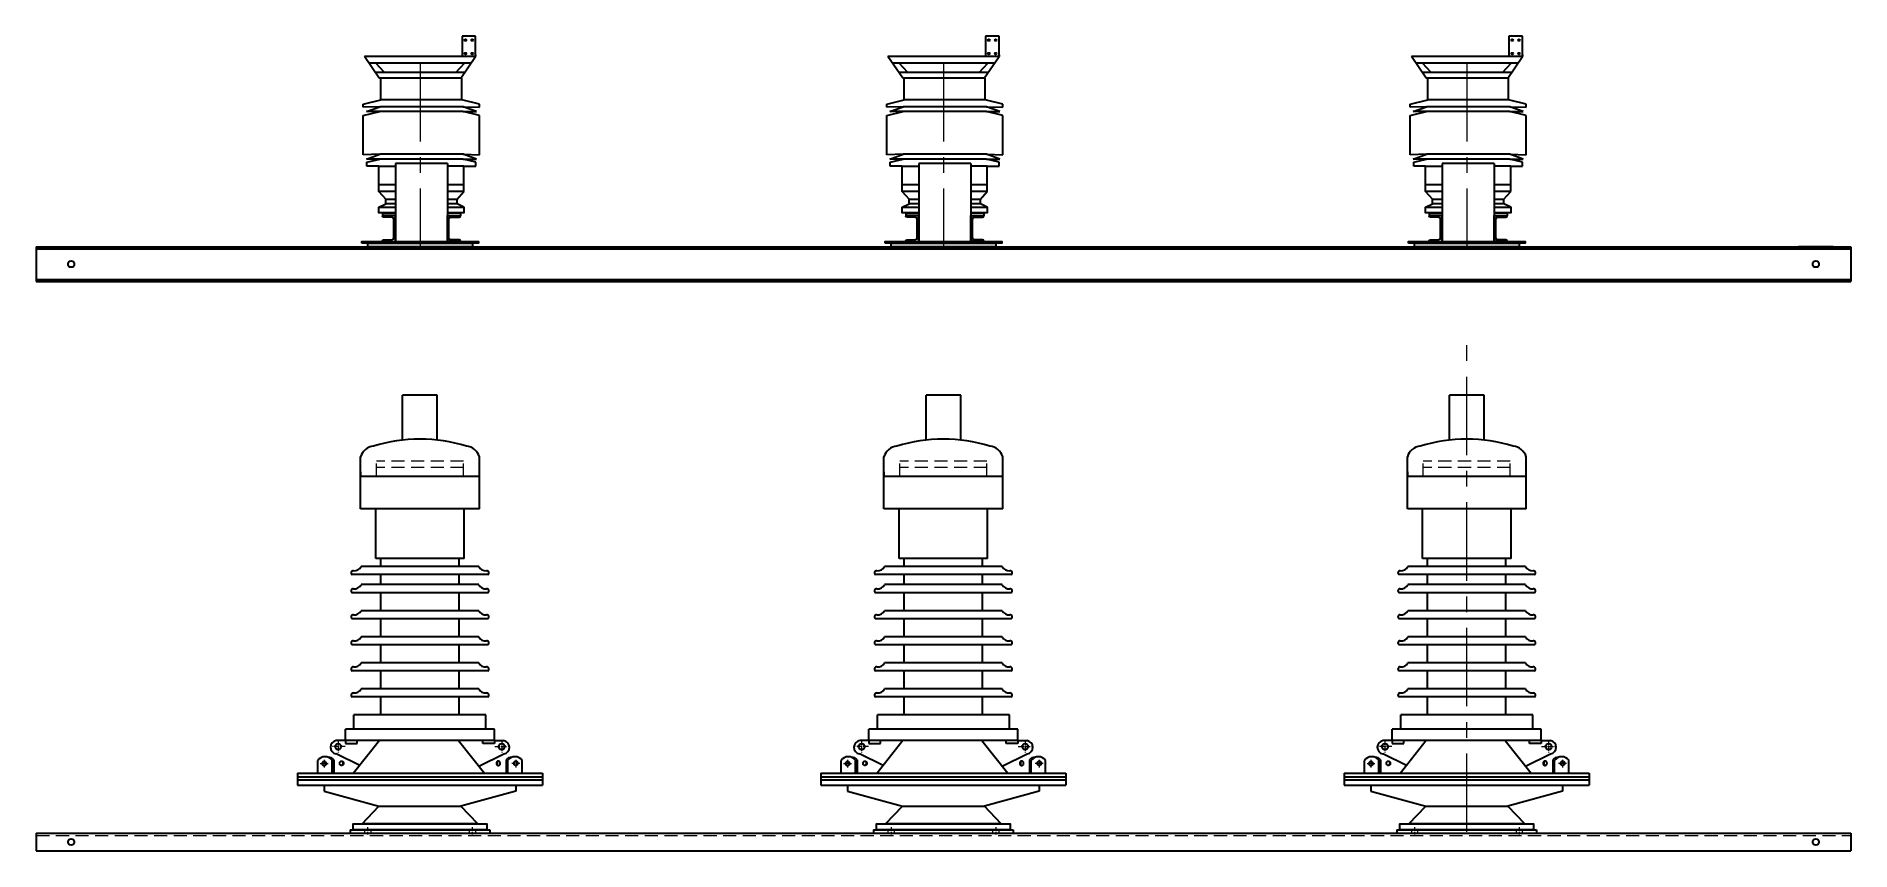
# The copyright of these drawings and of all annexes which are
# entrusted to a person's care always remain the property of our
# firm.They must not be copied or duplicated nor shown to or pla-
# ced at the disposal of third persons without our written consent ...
# Model space of a CAD drawing. Header units: millimetres. Extents: x 10361 to 247647, y -80752 to 9419.
# Drawn here: x 204229 to 209429, y -80752 to -78417 of the extents above; entities outside this region: 2.
import ezdxf

# ---------------------------------------------------------------- set-up
doc = ezdxf.new("R2010")
doc.units = ezdxf.units.MM
doc.header["$LTSCALE"] = 300
doc.linetypes.add('CENTER', pattern=[2, 1.25, -0.25, 0.25, -0.25])
doc.linetypes.add('HIDDEN', pattern=[0.375, 0.25, -0.125])
for name, color, linetype, lineweight in [('Center line', 136, 'CENTER', 15), ('Hatch', 253, 'Continuous', 18), ('HIDDEN', 4, 'HIDDEN', 13), ('HOLE', 250, 'Continuous', 30), ('LINE', 155, 'Continuous', 30)]:
    doc.layers.add(name, color=color, linetype=linetype, lineweight=lineweight)

# ---------------------------------------------------------------- blocks, each defined once
blk = doc.blocks.new('A$C7CA32FAE')
for p, q in [((0, 0), (0, 100)), ((0, 100), (50, 100)), ((6.1, 13), (6.1, 87)), ((11, 92), (45.1, 93.8)), ((50, 100), (50, 98.8)), ((45.1, 6.2), (11, 8)), ((50, 0), (50, 1.2)), ((50, 0), (0, 0))]:
    blk.add_line(p, q)
for centre, start, end in [((11.1, 87), 91.66269, 180), ((45, 98.8), 271.66269, 0), ((11.1, 13), 180, 268.33731), ((45, 1.2), 0, 88.33731)]:
    blk.add_arc(centre, 5, start, end)

msp = doc.modelspace()

# ---------------------------------------------------------------- hatches: boundary and pattern name
at = {"layer": 'Hatch'}
h = msp.add_hatch(dxfattribs=at)
h.set_pattern_fill('ANGLE', color=256, scale=35, style=0)
h.set_pattern_definition([(0, (-88505.66, -36269.18), (0, 244.475), [177.8, -66.675]), (90, (-88505.66, -36269.18), (-244.475, 1e-14), [177.8, -66.675])])
h.paths.add_polyline_path([(247647.2, -70725.4), (247432, -70725.1), (247432, -70725.4)])

# ---------------------------------------------------------------- linework, layer by layer
at = {"layer": 'Center line', "color": 7, "ltscale": 0.6, "true_color": 0xffffff}
for p, q in [((205329, -78494.2, -0.2), (205329, -79020.6, -0.2)), ((206829, -78494.2, -0.2), (206829, -79020.6, -0.2)), ((208329, -78494.2, -0.2), (208329, -79020.6, -0.2)), ((208328.6, -80698.3, -0.2), (208328.6, -79285.6, -0.2))]:
    msp.add_line(p, q, dxfattribs=at)
at = {"layer": 'Center line', "color": 7, "ltscale": 0.03, "true_color": 0xffffff}
for p, q in [((205094.2, -80437.1, 0), (205094.2, -80470.6, 0)), ((205563, -80437.1, 0), (205563, -80470.6, 0)), ((206594.2, -80437.1, 0), (206594.2, -80470.6, 0)), ((207063, -80437.1, 0), (207063, -80470.6, 0)), ((208094.2, -80437.1, 0), (208094.2, -80470.6, 0)), ((208563, -80437.1, 0), (208563, -80470.6, 0)), ((205054, -80492.1, 0), (205054, -80513.2, 0)), ((205114.2, -80453.9, 0), (205077.4, -80453.9, 0)), ((205543, -80453.9, 0), (205579.8, -80453.9, 0)), ((205603.2, -80492.1, 0), (205603.2, -80513.2, 0)), ((206554, -80492.1, 0), (206554, -80513.2, 0)), ((206614.2, -80453.9, 0), (206577.4, -80453.9, 0)), ((207043, -80453.9, 0), (207079.8, -80453.9, 0)), ((207103.2, -80492.1, 0), (207103.2, -80513.2, 0)), ((208054, -80492.1, 0), (208054, -80513.2, 0)), ((208114.2, -80453.9, 0), (208077.4, -80453.9, 0)), ((208543, -80453.9, 0), (208579.8, -80453.9, 0)), ((208603.2, -80492.1, 0), (208603.2, -80513.2, 0)), ((205042.8, -80501.8, 0), (205065.4, -80501.8, 0)), ((205614.4, -80501.8, 0), (205591.8, -80501.8, 0)), ((206542.8, -80501.8, 0), (206565.4, -80501.8, 0)), ((207114.4, -80501.8, 0), (207091.8, -80501.8, 0)), ((208042.8, -80501.8, 0), (208065.4, -80501.8, 0)), ((208614.4, -80501.8, 0), (208591.8, -80501.8, 0)), ((205178.6, -80684.4, 0), (205178.6, -80706.1, 0)), ((205478.6, -80684.4, 0), (205478.6, -80706.1, 0)), ((206678.6, -80684.4, 0), (206678.6, -80706.1, 0)), ((206978.6, -80684.4, 0), (206978.6, -80706.1, 0)), ((208178.6, -80684.4, 0), (208178.6, -80706.1, 0)), ((208478.6, -80684.4, 0), (208478.6, -80706.1, 0))]:
    msp.add_line(p, q, dxfattribs=at)
at = {"layer": 'HIDDEN', "color": 7, "ltscale": 0.5, "true_color": 0xffffff}
for p, q in [((205453.3, -79635, -0.2), (205203.9, -79635, -0.2)), ((205203.9, -79679.4, -0.2), (205203.9, -79635, -0.2)), ((205453.3, -79653.2, -0.2), (205203.9, -79653.2, -0.2)), ((205453.3, -79679.4, -0.2), (205453.3, -79635, -0.2)), ((206953.3, -79635, -0.2), (206703.9, -79635, -0.2)), ((206703.9, -79679.4, -0.2), (206703.9, -79635, -0.2)), ((206953.3, -79653.2, -0.2), (206703.9, -79653.2, -0.2)), ((206953.3, -79679.4, -0.2), (206953.3, -79635, -0.2)), ((208453.3, -79635, -0.2), (208203.9, -79635, -0.2)), ((208203.9, -79679.4, -0.2), (208203.9, -79635, -0.2)), ((208453.3, -79653.2, -0.2), (208203.9, -79653.2, -0.2)), ((208453.3, -79679.4, -0.2), (208453.3, -79635, -0.2)), ((204229, -80708.4, 0), (209429, -80708.4, 0))]:
    msp.add_line(p, q, dxfattribs=at)
at = {"layer": 'HIDDEN', "color": 7, "ltscale": 0.03, "true_color": 0xffffff}
for p, q in [((205169.8, -80692.3, 0), (205169.8, -80704.4, 0)), ((205187.3, -80692.3, 0), (205187.3, -80704.4, 0)), ((205469.8, -80692.3, 0), (205469.8, -80704.4, 0)), ((205487.3, -80692.3, 0), (205487.3, -80704.4, 0)), ((206669.8, -80692.3, 0), (206669.8, -80704.4, 0)), ((206687.3, -80692.3, 0), (206687.3, -80704.4, 0)), ((206969.8, -80692.3, 0), (206969.8, -80704.4, 0)), ((206987.3, -80692.3, 0), (206987.3, -80704.4, 0)), ((208169.8, -80692.3, 0), (208169.8, -80704.4, 0)), ((208187.3, -80692.3, 0), (208187.3, -80704.4, 0)), ((208469.8, -80692.3, 0), (208469.8, -80704.4, 0)), ((208487.3, -80692.3, 0), (208487.3, -80704.4, 0))]:
    msp.add_line(p, q, dxfattribs=at)
at = {"layer": 'HOLE', "color": 7, "true_color": 0xffffff, "extrusion": (0, 0, -1), "elevation": 0, "flags": 128}
for points in [[(-205103.1, -80495.4), (-205104, -80495.6), (-205104.9, -80495.9), (-205105.7, -80496.4), (-205106.4, -80497.1), (-205107, -80498), (-205107.4, -80499), (-205107.7, -80500.1), (-205107.8, -80501.3), (-205107.8, -80502.4), (-205107.6, -80503.6), (-205107.2, -80504.6), (-205106.7, -80505.6), (-205106, -80506.4), (-205105.3, -80507), (-205104.4, -80507.4), (-205103.6, -80507.6), (-205102.7, -80507.6), (-205101.8, -80507.4), (-205101, -80507), (-205100.2, -80506.4), (-205099.6, -80505.6), (-205099.1, -80504.6), (-205098.7, -80503.6), (-205098.5, -80502.4), (-205098.4, -80501.3), (-205098.6, -80500.1), (-205098.9, -80499), (-205099.3, -80498), (-205099.9, -80497.1), (-205100.6, -80496.4), (-205101.4, -80495.9), (-205102.2, -80495.6)], [(-205554.1, -80495.4), (-205553.2, -80495.6), (-205552.3, -80495.9), (-205551.5, -80496.4), (-205550.8, -80497.1), (-205550.2, -80498), (-205549.8, -80499), (-205549.5, -80500.1), (-205549.4, -80501.3), (-205549.4, -80502.4), (-205549.6, -80503.6), (-205550, -80504.6), (-205550.5, -80505.6), (-205551.2, -80506.4), (-205551.9, -80507), (-205552.7, -80507.4), (-205553.6, -80507.6), (-205554.5, -80507.6), (-205555.4, -80507.4), (-205556.2, -80507), (-205557, -80506.4), (-205557.6, -80505.6), (-205558.1, -80504.6), (-205558.5, -80503.6), (-205558.7, -80502.4), (-205558.7, -80501.3), (-205558.6, -80500.1), (-205558.3, -80499), (-205557.9, -80498), (-205557.3, -80497.1), (-205556.6, -80496.4), (-205555.8, -80495.9), (-205554.9, -80495.6)], [(-206603.1, -80495.4), (-206604, -80495.6), (-206604.9, -80495.9), (-206605.7, -80496.4), (-206606.4, -80497.1), (-206607, -80498), (-206607.4, -80499), (-206607.7, -80500.1), (-206607.8, -80501.3), (-206607.8, -80502.4), (-206607.6, -80503.6), (-206607.2, -80504.6), (-206606.7, -80505.6), (-206606, -80506.4), (-206605.3, -80507), (-206604.4, -80507.4), (-206603.6, -80507.6), (-206602.7, -80507.6), (-206601.8, -80507.4), (-206601, -80507), (-206600.2, -80506.4), (-206599.6, -80505.6), (-206599.1, -80504.6), (-206598.7, -80503.6), (-206598.5, -80502.4), (-206598.4, -80501.3), (-206598.6, -80500.1), (-206598.9, -80499), (-206599.3, -80498), (-206599.9, -80497.1), (-206600.6, -80496.4), (-206601.4, -80495.9), (-206602.2, -80495.6)], [(-207054.1, -80495.4), (-207053.2, -80495.6), (-207052.3, -80495.9), (-207051.5, -80496.4), (-207050.8, -80497.1), (-207050.2, -80498), (-207049.8, -80499), (-207049.5, -80500.1), (-207049.4, -80501.3), (-207049.4, -80502.4), (-207049.6, -80503.6), (-207050, -80504.6), (-207050.5, -80505.6), (-207051.2, -80506.4), (-207051.9, -80507), (-207052.7, -80507.4), (-207053.6, -80507.6), (-207054.5, -80507.6), (-207055.4, -80507.4), (-207056.2, -80507), (-207057, -80506.4), (-207057.6, -80505.6), (-207058.1, -80504.6), (-207058.5, -80503.6), (-207058.7, -80502.4), (-207058.7, -80501.3), (-207058.6, -80500.1), (-207058.3, -80499), (-207057.9, -80498), (-207057.3, -80497.1), (-207056.6, -80496.4), (-207055.8, -80495.9), (-207054.9, -80495.6)], [(-208103.1, -80495.4), (-208104, -80495.6), (-208104.9, -80495.9), (-208105.7, -80496.4), (-208106.4, -80497.1), (-208107, -80498), (-208107.4, -80499), (-208107.7, -80500.1), (-208107.8, -80501.3), (-208107.8, -80502.4), (-208107.6, -80503.6), (-208107.2, -80504.6), (-208106.7, -80505.6), (-208106, -80506.4), (-208105.3, -80507), (-208104.4, -80507.4), (-208103.6, -80507.6), (-208102.7, -80507.6), (-208101.8, -80507.4), (-208101, -80507), (-208100.2, -80506.4), (-208099.6, -80505.6), (-208099.1, -80504.6), (-208098.7, -80503.6), (-208098.5, -80502.4), (-208098.4, -80501.3), (-208098.6, -80500.1), (-208098.9, -80499), (-208099.3, -80498), (-208099.9, -80497.1), (-208100.6, -80496.4), (-208101.4, -80495.9), (-208102.2, -80495.6)], [(-208554.1, -80495.4), (-208553.2, -80495.6), (-208552.3, -80495.9), (-208551.5, -80496.4), (-208550.8, -80497.1), (-208550.2, -80498), (-208549.8, -80499), (-208549.5, -80500.1), (-208549.4, -80501.3), (-208549.4, -80502.4), (-208549.6, -80503.6), (-208550, -80504.6), (-208550.5, -80505.6), (-208551.2, -80506.4), (-208551.9, -80507), (-208552.7, -80507.4), (-208553.6, -80507.6), (-208554.5, -80507.6), (-208555.4, -80507.4), (-208556.2, -80507), (-208557, -80506.4), (-208557.6, -80505.6), (-208558.1, -80504.6), (-208558.5, -80503.6), (-208558.7, -80502.4), (-208558.7, -80501.3), (-208558.6, -80500.1), (-208558.3, -80499), (-208557.9, -80498), (-208557.3, -80497.1), (-208556.6, -80496.4), (-208555.8, -80495.9), (-208554.9, -80495.6)]]:
    msp.add_lwpolyline(points, close=True, dxfattribs=at)
for points in [[(-205104, -80495.5), (-205104.9, -80495.4), (-205105.8, -80495.6), (-205106.6, -80495.9), (-205107.4, -80496.5), (-205108.1, -80497.3), (-205108.7, -80498.2), (-205109.1, -80499.2), (-205109.4, -80500.4), (-205109.5, -80501.6), (-205109.4, -80502.7), (-205109.1, -80503.9), (-205108.7, -80504.9), (-205108.1, -80505.8), (-205107.4, -80506.6), (-205106.6, -80507.2), (-205105.8, -80507.5), (-205104.9, -80507.7), (-205104, -80507.6)], [(-205553.2, -80495.5), (-205552.3, -80495.4), (-205551.4, -80495.6), (-205550.5, -80495.9), (-205549.7, -80496.5), (-205549, -80497.3), (-205548.5, -80498.2), (-205548, -80499.2), (-205547.8, -80500.4), (-205547.7, -80501.6), (-205547.8, -80502.7), (-205548, -80503.9), (-205548.5, -80504.9), (-205549, -80505.8), (-205549.7, -80506.6), (-205550.5, -80507.2), (-205551.4, -80507.5), (-205552.3, -80507.7), (-205553.2, -80507.6)], [(-206604, -80495.5), (-206604.9, -80495.4), (-206605.8, -80495.6), (-206606.6, -80495.9), (-206607.4, -80496.5), (-206608.1, -80497.3), (-206608.7, -80498.2), (-206609.1, -80499.2), (-206609.4, -80500.4), (-206609.5, -80501.6), (-206609.4, -80502.7), (-206609.1, -80503.9), (-206608.7, -80504.9), (-206608.1, -80505.8), (-206607.4, -80506.6), (-206606.6, -80507.2), (-206605.8, -80507.5), (-206604.9, -80507.7), (-206604, -80507.6)], [(-207053.2, -80495.5), (-207052.3, -80495.4), (-207051.4, -80495.6), (-207050.5, -80495.9), (-207049.7, -80496.5), (-207049, -80497.3), (-207048.5, -80498.2), (-207048, -80499.2), (-207047.8, -80500.4), (-207047.7, -80501.6), (-207047.8, -80502.7), (-207048, -80503.9), (-207048.5, -80504.9), (-207049, -80505.8), (-207049.7, -80506.6), (-207050.5, -80507.2), (-207051.4, -80507.5), (-207052.3, -80507.7), (-207053.2, -80507.6)], [(-208104, -80495.5), (-208104.9, -80495.4), (-208105.8, -80495.6), (-208106.6, -80495.9), (-208107.4, -80496.5), (-208108.1, -80497.3), (-208108.7, -80498.2), (-208109.1, -80499.2), (-208109.4, -80500.4), (-208109.5, -80501.6), (-208109.4, -80502.7), (-208109.1, -80503.9), (-208108.7, -80504.9), (-208108.1, -80505.8), (-208107.4, -80506.6), (-208106.6, -80507.2), (-208105.8, -80507.5), (-208104.9, -80507.7), (-208104, -80507.6)], [(-208553.2, -80495.5), (-208552.3, -80495.4), (-208551.4, -80495.6), (-208550.5, -80495.9), (-208549.7, -80496.5), (-208549, -80497.3), (-208548.5, -80498.2), (-208548, -80499.2), (-208547.8, -80500.4), (-208547.7, -80501.6), (-208547.8, -80502.7), (-208548, -80503.9), (-208548.5, -80504.9), (-208549, -80505.8), (-208549.7, -80506.6), (-208550.5, -80507.2), (-208551.4, -80507.5), (-208552.3, -80507.7), (-208553.2, -80507.6)]]:
    msp.add_lwpolyline(points, dxfattribs=at)
at = {"layer": 'HOLE', "color": 7, "true_color": 0xffffff, "elevation": 0, "flags": 128}
for points in [[(205602.5, -80495.4), (205603.4, -80495.6), (205604.3, -80495.9), (205605, -80496.4), (205605.7, -80497.1), (205606.3, -80498), (205606.8, -80499), (205607.1, -80500.1), (205607.2, -80501.3), (205607.2, -80502.4), (205606.9, -80503.6), (205606.6, -80504.6), (205606.1, -80505.6), (205605.4, -80506.4), (205604.7, -80507), (205603.8, -80507.4), (205603, -80507.6), (205602.1, -80507.6), (205601.2, -80507.4), (205600.4, -80507), (205599.6, -80506.4), (205599, -80505.6), (205598.4, -80504.6), (205598.1, -80503.6), (205597.9, -80502.4), (205597.8, -80501.3), (205597.9, -80500.1), (205598.2, -80499), (205598.7, -80498), (205599.3, -80497.1), (205600, -80496.4), (205600.8, -80495.9), (205601.6, -80495.6)], [(207102.5, -80495.4), (207103.4, -80495.6), (207104.3, -80495.9), (207105, -80496.4), (207105.7, -80497.1), (207106.3, -80498), (207106.8, -80499), (207107.1, -80500.1), (207107.2, -80501.3), (207107.2, -80502.4), (207106.9, -80503.6), (207106.6, -80504.6), (207106.1, -80505.6), (207105.4, -80506.4), (207104.7, -80507), (207103.8, -80507.4), (207103, -80507.6), (207102.1, -80507.6), (207101.2, -80507.4), (207100.4, -80507), (207099.6, -80506.4), (207099, -80505.6), (207098.4, -80504.6), (207098.1, -80503.6), (207097.9, -80502.4), (207097.8, -80501.3), (207097.9, -80500.1), (207098.2, -80499), (207098.7, -80498), (207099.3, -80497.1), (207100, -80496.4), (207100.8, -80495.9), (207101.6, -80495.6)], [(208602.5, -80495.4), (208603.4, -80495.6), (208604.3, -80495.9), (208605, -80496.4), (208605.7, -80497.1), (208606.3, -80498), (208606.8, -80499), (208607.1, -80500.1), (208607.2, -80501.3), (208607.2, -80502.4), (208606.9, -80503.6), (208606.6, -80504.6), (208606.1, -80505.6), (208605.4, -80506.4), (208604.7, -80507), (208603.8, -80507.4), (208603, -80507.6), (208602.1, -80507.6), (208601.2, -80507.4), (208600.4, -80507), (208599.6, -80506.4), (208599, -80505.6), (208598.4, -80504.6), (208598.1, -80503.6), (208597.9, -80502.4), (208597.8, -80501.3), (208597.9, -80500.1), (208598.2, -80499), (208598.7, -80498), (208599.3, -80497.1), (208600, -80496.4), (208600.8, -80495.9), (208601.6, -80495.6)], [(205053.3, -80496.3), (205054.2, -80496.4), (205055.1, -80496.7), (205055.9, -80497.3), (205056.6, -80498), (205057.2, -80498.9), (205057.6, -80499.9), (205057.9, -80501), (205058, -80502.1), (205058, -80503.3), (205057.8, -80504.4), (205057.4, -80505.5), (205056.9, -80506.4), (205056.2, -80507.2), (205055.5, -80507.8), (205054.7, -80508.3), (205053.8, -80508.5), (205052.9, -80508.5), (205052, -80508.3), (205051.2, -80507.8), (205050.4, -80507.2), (205049.8, -80506.4), (205049.3, -80505.5), (205048.9, -80504.4), (205048.7, -80503.3), (205048.6, -80502.1), (205048.8, -80501), (205049.1, -80499.9), (205049.5, -80498.9), (205050.1, -80498), (205050.8, -80497.3), (205051.6, -80496.7), (205052.4, -80496.4)], [(206553.3, -80496.3), (206554.2, -80496.4), (206555.1, -80496.7), (206555.9, -80497.3), (206556.6, -80498), (206557.2, -80498.9), (206557.6, -80499.9), (206557.9, -80501), (206558, -80502.1), (206558, -80503.3), (206557.8, -80504.4), (206557.4, -80505.5), (206556.9, -80506.4), (206556.2, -80507.2), (206555.5, -80507.8), (206554.7, -80508.3), (206553.8, -80508.5), (206552.9, -80508.5), (206552, -80508.3), (206551.2, -80507.8), (206550.4, -80507.2), (206549.8, -80506.4), (206549.3, -80505.5), (206548.9, -80504.4), (206548.7, -80503.3), (206548.6, -80502.1), (206548.8, -80501), (206549.1, -80499.9), (206549.5, -80498.9), (206550.1, -80498), (206550.8, -80497.3), (206551.6, -80496.7), (206552.4, -80496.4)], [(208053.3, -80496.3), (208054.2, -80496.4), (208055.1, -80496.7), (208055.9, -80497.3), (208056.6, -80498), (208057.2, -80498.9), (208057.6, -80499.9), (208057.9, -80501), (208058, -80502.1), (208058, -80503.3), (208057.8, -80504.4), (208057.4, -80505.5), (208056.9, -80506.4), (208056.2, -80507.2), (208055.5, -80507.8), (208054.7, -80508.3), (208053.8, -80508.5), (208052.9, -80508.5), (208052, -80508.3), (208051.2, -80507.8), (208050.4, -80507.2), (208049.8, -80506.4), (208049.3, -80505.5), (208048.9, -80504.4), (208048.7, -80503.3), (208048.6, -80502.1), (208048.8, -80501), (208049.1, -80499.9), (208049.5, -80498.9), (208050.1, -80498), (208050.8, -80497.3), (208051.6, -80496.7), (208052.4, -80496.4)]]:
    msp.add_lwpolyline(points, close=True, dxfattribs=at)
for points in [[(205603.3, -80495.5), (205604.3, -80495.4), (205605.2, -80495.6), (205606, -80495.9), (205606.8, -80496.5), (205607.5, -80497.3), (205608.1, -80498.2), (205608.5, -80499.2), (205608.8, -80500.4), (205608.9, -80501.6), (205608.8, -80502.7), (205608.5, -80503.9), (205608.1, -80504.9), (205607.5, -80505.8), (205606.8, -80506.6), (205606, -80507.2), (205605.2, -80507.5), (205604.3, -80507.7), (205603.3, -80507.6)], [(207103.3, -80495.5), (207104.3, -80495.4), (207105.2, -80495.6), (207106, -80495.9), (207106.8, -80496.5), (207107.5, -80497.3), (207108.1, -80498.2), (207108.5, -80499.2), (207108.8, -80500.4), (207108.9, -80501.6), (207108.8, -80502.7), (207108.5, -80503.9), (207108.1, -80504.9), (207107.5, -80505.8), (207106.8, -80506.6), (207106, -80507.2), (207105.2, -80507.5), (207104.3, -80507.7), (207103.3, -80507.6)], [(208603.3, -80495.5), (208604.3, -80495.4), (208605.2, -80495.6), (208606, -80495.9), (208606.8, -80496.5), (208607.5, -80497.3), (208608.1, -80498.2), (208608.5, -80499.2), (208608.8, -80500.4), (208608.9, -80501.6), (208608.8, -80502.7), (208608.5, -80503.9), (208608.1, -80504.9), (208607.5, -80505.8), (208606.8, -80506.6), (208606, -80507.2), (208605.2, -80507.5), (208604.3, -80507.7), (208603.3, -80507.6)], [(205054.2, -80496.4), (205055.1, -80496.3), (205056, -80496.4), (205056.9, -80496.8), (205057.6, -80497.3), (205058.3, -80498.1), (205058.9, -80499), (205059.3, -80500.1), (205059.6, -80501.2), (205059.7, -80502.4), (205059.6, -80503.6), (205059.3, -80504.7), (205058.9, -80505.8), (205058.3, -80506.7), (205057.6, -80507.4), (205056.9, -80508), (205056, -80508.4), (205055.1, -80508.5), (205054.2, -80508.4)], [(206554.2, -80496.4), (206555.1, -80496.3), (206556, -80496.4), (206556.9, -80496.8), (206557.6, -80497.3), (206558.3, -80498.1), (206558.9, -80499), (206559.3, -80500.1), (206559.6, -80501.2), (206559.7, -80502.4), (206559.6, -80503.6), (206559.3, -80504.7), (206558.9, -80505.8), (206558.3, -80506.7), (206557.6, -80507.4), (206556.9, -80508), (206556, -80508.4), (206555.1, -80508.5), (206554.2, -80508.4)], [(208054.2, -80496.4), (208055.1, -80496.3), (208056, -80496.4), (208056.9, -80496.8), (208057.6, -80497.3), (208058.3, -80498.1), (208058.9, -80499), (208059.3, -80500.1), (208059.6, -80501.2), (208059.7, -80502.4), (208059.6, -80503.6), (208059.3, -80504.7), (208058.9, -80505.8), (208058.3, -80506.7), (208057.6, -80507.4), (208056.9, -80508), (208056, -80508.4), (208055.1, -80508.5), (208054.2, -80508.4)]]:
    msp.add_lwpolyline(points, dxfattribs=at)
at = {"layer": 'HOLE', "color": 7, "true_color": 0xffffff}
for centre, radius in [((204329, -79070.6, -0.2), 9), ((209329, -79070.6, -0.2), 9), ((205094.2, -80453.9, 0), 8.61), ((205563, -80453.9, 0), 8.61), ((206594.2, -80453.9, 0), 8.61), ((207063, -80453.9, 0), 8.61), ((208094.2, -80453.9, 0), 8.61), ((208563, -80453.9, 0), 8.61), ((204329, -80727.3, 0), 9), ((209329, -80727.3, 0), 9)]:
    msp.add_circle(centre, radius, dxfattribs=at)
at = {"layer": 'LINE', "color": 7, "true_color": 0xffffff}
for p, q in [((205449.3, -78417.4, -0.2), (205449.3, -78475.6, -0.2)), ((205488.1, -78417.4, -0.2), (205449.3, -78417.4, -0.2)), ((205488.1, -78475.6, -0.2), (205488.1, -78417.4, -0.2)), ((206949.3, -78417.4, -0.2), (206949.3, -78475.6, -0.2)), ((206988.1, -78417.4, -0.2), (206949.3, -78417.4, -0.2)), ((206988.1, -78475.6, -0.2), (206988.1, -78417.4, -0.2)), ((208449.3, -78417.4, -0.2), (208449.3, -78475.6, -0.2)), ((208488.1, -78417.4, -0.2), (208449.3, -78417.4, -0.2)), ((208488.1, -78475.6, -0.2), (208488.1, -78417.4, -0.2)), ((205488.1, -78475.6, -0.2), (205169.9, -78475.6, -0.2)), ((205212, -78537.9, -0.2), (205169.9, -78475.6, -0.2)), ((205475.5, -78494.2, -0.2), (205182.4, -78494.2, -0.2)), ((205226.5, -78521.5, -0.2), (205201.8, -78494.2, -0.2)), ((205431.5, -78521.5, -0.2), (205456.1, -78494.2, -0.2)), ((205445.9, -78537.9, -0.2), (205488.1, -78475.6, -0.2)), ((205488.1, -78470.2, -0.2), (205488.1, -78475.6, -0.2)), ((206988.1, -78475.6, -0.2), (206669.9, -78475.6, -0.2)), ((206712, -78537.9, -0.2), (206669.9, -78475.6, -0.2)), ((206975.5, -78494.2, -0.2), (206682.4, -78494.2, -0.2)), ((206726.5, -78521.5, -0.2), (206701.8, -78494.2, -0.2)), ((206931.5, -78521.5, -0.2), (206956.1, -78494.2, -0.2)), ((206945.9, -78537.9, -0.2), (206988.1, -78475.6, -0.2)), ((206988.1, -78470.2, -0.2), (206988.1, -78475.6, -0.2)), ((208488.1, -78475.6, -0.2), (208169.9, -78475.6, -0.2)), ((208212, -78537.9, -0.2), (208169.9, -78475.6, -0.2)), ((208475.5, -78494.2, -0.2), (208182.4, -78494.2, -0.2)), ((208226.5, -78521.5, -0.2), (208201.8, -78494.2, -0.2)), ((208431.5, -78521.5, -0.2), (208456.1, -78494.2, -0.2)), ((208445.9, -78537.9, -0.2), (208488.1, -78475.6, -0.2)), ((208488.1, -78470.2, -0.2), (208488.1, -78475.6, -0.2)), ((205457.1, -78521.5, -0.2), (205200.9, -78521.5, -0.2)), ((205445.9, -78537.9, -0.2), (205212, -78537.9, -0.2)), ((205216.6, -78599.7, -0.2), (205216.6, -78537.9, -0.2)), ((205448.7, -78599.7, -0.2), (205448.7, -78537.9, -0.2)), ((206957.1, -78521.5, -0.2), (206700.9, -78521.5, -0.2)), ((206945.9, -78537.9, -0.2), (206712, -78537.9, -0.2)), ((206716.6, -78599.7, -0.2), (206716.6, -78537.9, -0.2)), ((206948.7, -78599.7, -0.2), (206948.7, -78537.9, -0.2)), ((208457.1, -78521.5, -0.2), (208200.9, -78521.5, -0.2)), ((208445.9, -78537.9, -0.2), (208212, -78537.9, -0.2)), ((208216.6, -78599.7, -0.2), (208216.6, -78537.9, -0.2)), ((208448.7, -78599.7, -0.2), (208448.7, -78537.9, -0.2)), ((205166.2, -78612.3, -0.2), (205216.6, -78599.7, -0.2)), ((205166.2, -78620.9, -0.2), (205166.2, -78612.3, -0.2)), ((205213.1, -78619.2, -0.2), (205166.2, -78620.9, -0.2)), ((205174.9, -78633.1, -0.2), (205213.1, -78619.2, -0.2)), ((205452.2, -78619.2, -0.2), (205213.1, -78619.2, -0.2)), ((205448.7, -78599.7, -0.2), (205216.6, -78599.7, -0.2)), ((205499.1, -78612.3, -0.2), (205448.7, -78599.7, -0.2)), ((205452.2, -78619.2, -0.2), (205499.1, -78620.9, -0.2)), ((205490.4, -78633.1, -0.2), (205452.2, -78619.2, -0.2)), ((205499.1, -78620.9, -0.2), (205499.1, -78612.3, -0.2)), ((206666.2, -78612.3, -0.2), (206716.6, -78599.7, -0.2)), ((206666.2, -78620.9, -0.2), (206666.2, -78612.3, -0.2)), ((206713.1, -78619.2, -0.2), (206666.2, -78620.9, -0.2)), ((206674.9, -78633.1, -0.2), (206713.1, -78619.2, -0.2)), ((206952.2, -78619.2, -0.2), (206713.1, -78619.2, -0.2)), ((206948.7, -78599.7, -0.2), (206716.6, -78599.7, -0.2)), ((206999.1, -78612.3, -0.2), (206948.7, -78599.7, -0.2)), ((206952.2, -78619.2, -0.2), (206999.1, -78620.9, -0.2)), ((206990.4, -78633.1, -0.2), (206952.2, -78619.2, -0.2)), ((206999.1, -78620.9, -0.2), (206999.1, -78612.3, -0.2)), ((208166.2, -78612.3, -0.2), (208216.6, -78599.7, -0.2)), ((208166.2, -78620.9, -0.2), (208166.2, -78612.3, -0.2)), ((208213.1, -78619.2, -0.2), (208166.2, -78620.9, -0.2)), ((208174.9, -78633.1, -0.2), (208213.1, -78619.2, -0.2)), ((208452.2, -78619.2, -0.2), (208213.1, -78619.2, -0.2)), ((208448.7, -78599.7, -0.2), (208216.6, -78599.7, -0.2)), ((208499.1, -78612.3, -0.2), (208448.7, -78599.7, -0.2)), ((208452.2, -78619.2, -0.2), (208499.1, -78620.9, -0.2)), ((208490.4, -78633.1, -0.2), (208452.2, -78619.2, -0.2)), ((208499.1, -78620.9, -0.2), (208499.1, -78612.3, -0.2)), ((205166.2, -78644.2, -0.2), (205213.1, -78633.1, -0.2)), ((205166.2, -78748.6, -0.2), (205166.2, -78644.2, -0.2)), ((205213.1, -78633.1, -0.2), (205174.9, -78633.1, -0.2)), ((205452.2, -78633.1, -0.2), (205213.1, -78633.1, -0.2)), ((205499.1, -78644.2, -0.2), (205452.2, -78633.1, -0.2)), ((205452.2, -78633.1, -0.2), (205490.4, -78633.1, -0.2)), ((205499.1, -78748.6, -0.2), (205499.1, -78644.2, -0.2)), ((206666.2, -78644.2, -0.2), (206713.1, -78633.1, -0.2)), ((206666.2, -78748.6, -0.2), (206666.2, -78644.2, -0.2)), ((206713.1, -78633.1, -0.2), (206674.9, -78633.1, -0.2)), ((206952.2, -78633.1, -0.2), (206713.1, -78633.1, -0.2)), ((206999.1, -78644.2, -0.2), (206952.2, -78633.1, -0.2)), ((206952.2, -78633.1, -0.2), (206990.4, -78633.1, -0.2)), ((206999.1, -78748.6, -0.2), (206999.1, -78644.2, -0.2)), ((208166.2, -78644.2, -0.2), (208213.1, -78633.1, -0.2)), ((208166.2, -78748.6, -0.2), (208166.2, -78644.2, -0.2)), ((208213.1, -78633.1, -0.2), (208174.9, -78633.1, -0.2)), ((208452.2, -78633.1, -0.2), (208213.1, -78633.1, -0.2)), ((208499.1, -78644.2, -0.2), (208452.2, -78633.1, -0.2)), ((208452.2, -78633.1, -0.2), (208490.4, -78633.1, -0.2)), ((208499.1, -78748.6, -0.2), (208499.1, -78644.2, -0.2)), ((205166.2, -78757.3, -0.2), (205166.2, -78748.6, -0.2)), ((205213.1, -78755.5, -0.2), (205166.2, -78757.3, -0.2)), ((205174.9, -78769.4, -0.2), (205213.1, -78755.5, -0.2)), ((205213.1, -78769.4, -0.2), (205174.9, -78769.4, -0.2)), ((205176.6, -78778.1, -0.2), (205213.1, -78769.4, -0.2)), ((205176.6, -78790.2, -0.2), (205176.6, -78778.1, -0.2)), ((205452.2, -78755.5, -0.2), (205213.1, -78755.5, -0.2)), ((205452.2, -78769.4, -0.2), (205213.1, -78769.4, -0.2)), ((205490.4, -78769.4, -0.2), (205452.2, -78755.5, -0.2)), ((205452.2, -78755.5, -0.2), (205499.1, -78757.3, -0.2)), ((205488.7, -78778.1, -0.2), (205452.2, -78769.4, -0.2)), ((205452.2, -78769.4, -0.2), (205490.4, -78769.4, -0.2)), ((205488.7, -78790.2, -0.2), (205488.7, -78778.1, -0.2)), ((205499.1, -78757.3, -0.2), (205499.1, -78748.6, -0.2)), ((206666.2, -78757.3, -0.2), (206666.2, -78748.6, -0.2)), ((206713.1, -78755.5, -0.2), (206666.2, -78757.3, -0.2)), ((206674.9, -78769.4, -0.2), (206713.1, -78755.5, -0.2)), ((206713.1, -78769.4, -0.2), (206674.9, -78769.4, -0.2)), ((206676.6, -78778.1, -0.2), (206713.1, -78769.4, -0.2)), ((206676.6, -78790.2, -0.2), (206676.6, -78778.1, -0.2)), ((206952.2, -78755.5, -0.2), (206713.1, -78755.5, -0.2)), ((206952.2, -78769.4, -0.2), (206713.1, -78769.4, -0.2)), ((206990.4, -78769.4, -0.2), (206952.2, -78755.5, -0.2)), ((206952.2, -78755.5, -0.2), (206999.1, -78757.3, -0.2)), ((206988.7, -78778.1, -0.2), (206952.2, -78769.4, -0.2)), ((206952.2, -78769.4, -0.2), (206990.4, -78769.4, -0.2)), ((206988.7, -78790.2, -0.2), (206988.7, -78778.1, -0.2)), ((206999.1, -78757.3, -0.2), (206999.1, -78748.6, -0.2)), ((208166.2, -78757.3, -0.2), (208166.2, -78748.6, -0.2)), ((208213.1, -78755.5, -0.2), (208166.2, -78757.3, -0.2)), ((208174.9, -78769.4, -0.2), (208213.1, -78755.5, -0.2)), ((208213.1, -78769.4, -0.2), (208174.9, -78769.4, -0.2)), ((208176.6, -78778.1, -0.2), (208213.1, -78769.4, -0.2)), ((208176.6, -78790.2, -0.2), (208176.6, -78778.1, -0.2)), ((208452.2, -78755.5, -0.2), (208213.1, -78755.5, -0.2)), ((208452.2, -78769.4, -0.2), (208213.1, -78769.4, -0.2)), ((208490.4, -78769.4, -0.2), (208452.2, -78755.5, -0.2)), ((208452.2, -78755.5, -0.2), (208499.1, -78757.3, -0.2)), ((208488.7, -78778.1, -0.2), (208452.2, -78769.4, -0.2)), ((208452.2, -78769.4, -0.2), (208490.4, -78769.4, -0.2)), ((208488.7, -78790.2, -0.2), (208488.7, -78778.1, -0.2)), ((208499.1, -78757.3, -0.2), (208499.1, -78748.6, -0.2)), ((205210.7, -78790.2, -0.2), (205176.6, -78790.2, -0.2)), ((205210.7, -78862.6, -0.2), (205210.7, -78790.2, -0.2)), ((205210.7, -78790.2, -0.2), (205258.1, -78790.2, -0.2)), ((205407.2, -78782, -0.2), (205258.1, -78782, -0.2)), ((205258.1, -78782, -0.2), (205258.1, -79005.7, -0.2)), ((205407.2, -78782, -0.2), (205407.2, -79005.7, -0.2)), ((205454.6, -78790.2, -0.2), (205407.2, -78790.2, -0.2)), ((205454.6, -78862.6, -0.2), (205454.6, -78790.2, -0.2)), ((205454.6, -78790.2, -0.2), (205488.7, -78790.2, -0.2)), ((206710.7, -78790.2, -0.2), (206676.6, -78790.2, -0.2)), ((206710.7, -78862.6, -0.2), (206710.7, -78790.2, -0.2)), ((206710.7, -78790.2, -0.2), (206758.1, -78790.2, -0.2)), ((206907.2, -78782, -0.2), (206758.1, -78782, -0.2)), ((206758.1, -78782, -0.2), (206758.1, -79005.7, -0.2)), ((206907.2, -78782, -0.2), (206907.2, -79005.7, -0.2)), ((206954.6, -78790.2, -0.2), (206907.2, -78790.2, -0.2)), ((206954.6, -78862.6, -0.2), (206954.6, -78790.2, -0.2)), ((206954.6, -78790.2, -0.2), (206988.7, -78790.2, -0.2)), ((208210.7, -78790.2, -0.2), (208176.6, -78790.2, -0.2)), ((208210.7, -78862.6, -0.2), (208210.7, -78790.2, -0.2)), ((208210.7, -78790.2, -0.2), (208258.1, -78790.2, -0.2)), ((208407.2, -78782, -0.2), (208258.1, -78782, -0.2)), ((208258.1, -78782, -0.2), (208258.1, -79005.7, -0.2)), ((208407.2, -78782, -0.2), (208407.2, -79005.7, -0.2)), ((208454.6, -78790.2, -0.2), (208407.2, -78790.2, -0.2)), ((208454.6, -78862.6, -0.2), (208454.6, -78790.2, -0.2)), ((208454.6, -78790.2, -0.2), (208488.7, -78790.2, -0.2)), ((205258.1, -78842.8, -0.2), (205210.7, -78842.8, -0.2)), ((205231.5, -78885.5, -0.2), (205210.7, -78862.6, -0.2)), ((205258.1, -78862.6, -0.2), (205210.7, -78862.6, -0.2)), ((205454.6, -78842.8, -0.2), (205407.2, -78842.8, -0.2)), ((205454.6, -78862.6, -0.2), (205407.2, -78862.6, -0.2)), ((205433.8, -78885.5, -0.2), (205454.6, -78862.6, -0.2)), ((206758.1, -78842.8, -0.2), (206710.7, -78842.8, -0.2)), ((206731.5, -78885.5, -0.2), (206710.7, -78862.6, -0.2)), ((206758.1, -78862.6, -0.2), (206710.7, -78862.6, -0.2)), ((206954.6, -78842.8, -0.2), (206907.2, -78842.8, -0.2)), ((206954.6, -78862.6, -0.2), (206907.2, -78862.6, -0.2)), ((206933.8, -78885.5, -0.2), (206954.6, -78862.6, -0.2)), ((208258.1, -78842.8, -0.2), (208210.7, -78842.8, -0.2)), ((208231.5, -78885.5, -0.2), (208210.7, -78862.6, -0.2)), ((208258.1, -78862.6, -0.2), (208210.7, -78862.6, -0.2)), ((208454.6, -78842.8, -0.2), (208407.2, -78842.8, -0.2)), ((208454.6, -78862.6, -0.2), (208407.2, -78862.6, -0.2)), ((208433.8, -78885.5, -0.2), (208454.6, -78862.6, -0.2)), ((205210.7, -78907.7, -0.2), (205230.4, -78898, -0.2)), ((205220.8, -78923.7, -0.2), (205220.8, -78931.2, -0.2)), ((205220.8, -78923.7, -0.2), (205258.1, -78923.7, -0.2)), ((205230.4, -78898, -0.2), (205230.4, -78885.5, -0.2)), ((205258.1, -78898, -0.2), (205230.4, -78898, -0.2)), ((205258.1, -78885.5, -0.2), (205231.5, -78885.5, -0.2)), ((205248, -78931.2, -0.2), (205258.1, -78931.2, -0.2)), ((205433.8, -78885.5, -0.2), (205407.2, -78885.5, -0.2)), ((205434.9, -78898, -0.2), (205407.2, -78898, -0.2)), ((205427, -78923.7, -0.2), (205407.2, -78923.7, -0.2)), ((205407.2, -78923.7, -0.2), (205444.5, -78923.7, -0.2)), ((205407.2, -78931.2, -0.2), (205417.3, -78931.2, -0.2)), ((205434.9, -78898, -0.2), (205434.9, -78885.5, -0.2)), ((205454.6, -78907.7, -0.2), (205434.9, -78898, -0.2)), ((205444.5, -78923.7, -0.2), (205444.5, -78931.2, -0.2)), ((206710.7, -78907.7, -0.2), (206730.4, -78898, -0.2)), ((206720.8, -78923.7, -0.2), (206720.8, -78931.2, -0.2)), ((206720.8, -78923.7, -0.2), (206758.1, -78923.7, -0.2)), ((206730.4, -78898, -0.2), (206730.4, -78885.5, -0.2)), ((206758.1, -78898, -0.2), (206730.4, -78898, -0.2)), ((206758.1, -78885.5, -0.2), (206731.5, -78885.5, -0.2)), ((206748, -78931.2, -0.2), (206758.1, -78931.2, -0.2)), ((206933.8, -78885.5, -0.2), (206907.2, -78885.5, -0.2)), ((206934.9, -78898, -0.2), (206907.2, -78898, -0.2)), ((206927, -78923.7, -0.2), (206907.2, -78923.7, -0.2)), ((206907.2, -78923.7, -0.2), (206944.5, -78923.7, -0.2)), ((206907.2, -78931.2, -0.2), (206917.3, -78931.2, -0.2)), ((206934.9, -78898, -0.2), (206934.9, -78885.5, -0.2)), ((206954.6, -78907.7, -0.2), (206934.9, -78898, -0.2)), ((206944.5, -78923.7, -0.2), (206944.5, -78931.2, -0.2)), ((208210.7, -78907.7, -0.2), (208230.4, -78898, -0.2)), ((208220.8, -78923.7, -0.2), (208220.8, -78931.2, -0.2)), ((208220.8, -78923.7, -0.2), (208258.1, -78923.7, -0.2)), ((208230.4, -78898, -0.2), (208230.4, -78885.5, -0.2)), ((208258.1, -78898, -0.2), (208230.4, -78898, -0.2)), ((208258.1, -78885.5, -0.2), (208231.5, -78885.5, -0.2)), ((208248, -78931.2, -0.2), (208258.1, -78931.2, -0.2)), ((208433.8, -78885.5, -0.2), (208407.2, -78885.5, -0.2)), ((208434.9, -78898, -0.2), (208407.2, -78898, -0.2)), ((208427, -78923.7, -0.2), (208407.2, -78923.7, -0.2)), ((208407.2, -78923.7, -0.2), (208444.5, -78923.7, -0.2)), ((208407.2, -78931.2, -0.2), (208417.3, -78931.2, -0.2)), ((208434.9, -78898, -0.2), (208434.9, -78885.5, -0.2)), ((208454.6, -78907.7, -0.2), (208434.9, -78898, -0.2)), ((208444.5, -78923.7, -0.2), (208444.5, -78931.2, -0.2)), ((204229, -79020.6, -0.2), (209429, -79020.6, -0.2)), ((204229, -79020.6, -0.2), (204229, -79120.6, -0.2)), ((204229, -79026.6, -0.2), (209429, -79026.6, -0.2)), ((204279, -79020.6, -0.2), (204379, -79020.6, -0.2)), ((205429, -79020.6, -0.2), (205229, -79020.6, -0.2)), ((206929, -79020.6, -0.2), (206729, -79020.6, -0.2)), ((208429, -79020.6, -0.2), (208229, -79020.6, -0.2)), ((209379, -79020.6, -0.2), (209279, -79020.6, -0.2)), ((209429, -79020.6, -0.2), (209429, -79120.6, -0.2)), ((204229, -79114.6, -0.2), (209429, -79114.6, -0.2)), ((204229, -79120.6, -0.2), (209429, -79120.6, -0.2)), ((205378.3, -79446.5, -0.2), (205278.9, -79446.5, -0.2)), ((205278.9, -79575.1, -0.2), (205278.9, -79446.5, -0.2)), ((205378.3, -79575.1, -0.2), (205378.3, -79446.5, -0.2)), ((206878.3, -79446.5, -0.2), (206778.9, -79446.5, -0.2)), ((206778.9, -79575.1, -0.2), (206778.9, -79446.5, -0.2)), ((206878.3, -79575.1, -0.2), (206878.3, -79446.5, -0.2)), ((208378.3, -79446.5, -0.2), (208278.9, -79446.5, -0.2)), ((208278.9, -79575.1, -0.2), (208278.9, -79446.5, -0.2)), ((208378.3, -79575.1, -0.2), (208378.3, -79446.5, -0.2)), ((205158.3, -79679.4, -0.2), (205158.3, -79622.9, -0.2)), ((205498.8, -79679.4, -0.2), (205498.8, -79622.9, -0.2)), ((206658.3, -79679.4, -0.2), (206658.3, -79622.9, -0.2)), ((206998.8, -79679.4, -0.2), (206998.8, -79622.9, -0.2)), ((208158.3, -79679.4, -0.2), (208158.3, -79622.9, -0.2)), ((208498.8, -79679.4, -0.2), (208498.8, -79622.9, -0.2)), ((205158.3, -79772.5, -0.2), (205158.3, -79665.8, -0.2)), ((205158.3, -79665.8, -0.2), (205158.3, -79679.4, -0.2)), ((205498.8, -79679.4, -0.2), (205158.3, -79679.4, -0.2)), ((205498.8, -79772.5, -0.2), (205498.8, -79665.8, -0.2)), ((206658.3, -79772.5, -0.2), (206658.3, -79665.8, -0.2)), ((206658.3, -79665.8, -0.2), (206658.3, -79679.4, -0.2)), ((206998.8, -79679.4, -0.2), (206658.3, -79679.4, -0.2)), ((206998.8, -79772.5, -0.2), (206998.8, -79665.8, -0.2)), ((208158.3, -79772.5, -0.2), (208158.3, -79665.8, -0.2)), ((208158.3, -79665.8, -0.2), (208158.3, -79679.4, -0.2)), ((208498.8, -79679.4, -0.2), (208158.3, -79679.4, -0.2)), ((208498.8, -79772.5, -0.2), (208498.8, -79665.8, -0.2)), ((205498.8, -79772.5, -0.2), (205158.3, -79772.5, -0.2)), ((205201.8, -79914.8, -0.2), (205201.8, -79772.5, -0.2)), ((205455.4, -79914.8, -0.2), (205455.4, -79772.5, -0.2)), ((206998.8, -79772.5, -0.2), (206658.3, -79772.5, -0.2)), ((206701.8, -79914.8, -0.2), (206701.8, -79772.5, -0.2)), ((206955.4, -79914.8, -0.2), (206955.4, -79772.5, -0.2)), ((208498.8, -79772.5, -0.2), (208158.3, -79772.5, -0.2)), ((208201.8, -79914.8, -0.2), (208201.8, -79772.5, -0.2)), ((208455.4, -79914.8, -0.2), (208455.4, -79772.5, -0.2)), ((205455.4, -79914.8, -0.2), (205201.8, -79914.8, -0.2)), ((205216.2, -79937.8, 0), (205216.2, -79914.8, 0)), ((205441, -79937.8, 0), (205441, -79914.8, 0)), ((206955.4, -79914.8, -0.2), (206701.8, -79914.8, -0.2)), ((206716.2, -79937.8, 0), (206716.2, -79914.8, 0)), ((206941, -79937.8, 0), (206941, -79914.8, 0)), ((208455.4, -79914.8, -0.2), (208201.8, -79914.8, -0.2)), ((208216.2, -79937.8, 0), (208216.2, -79914.8, 0)), ((208441, -79937.8, 0), (208441, -79914.8, 0)), ((205523, -79960.7, -0.2), (205134.2, -79960.7, -0.2)), ((205497.2, -79937.8, -0.2), (205160, -79937.8, -0.2)), ((205481.2, -79937.8, -0.2), (205176, -79937.8, -0.2)), ((205216.2, -79989.5, 0), (205216.2, -79960.7, 0)), ((205441, -79989.5, 0), (205441, -79960.7, 0)), ((207023, -79960.7, -0.2), (206634.2, -79960.7, -0.2)), ((206997.2, -79937.8, -0.2), (206660, -79937.8, -0.2)), ((206981.2, -79937.8, -0.2), (206676, -79937.8, -0.2)), ((206716.2, -79989.5, 0), (206716.2, -79960.7, 0)), ((206941, -79989.5, 0), (206941, -79960.7, 0)), ((208523, -79960.7, -0.2), (208134.2, -79960.7, -0.2)), ((208497.2, -79937.8, -0.2), (208160, -79937.8, -0.2)), ((208481.2, -79937.8, -0.2), (208176, -79937.8, -0.2)), ((208216.2, -79989.5, 0), (208216.2, -79960.7, 0)), ((208441, -79989.5, 0), (208441, -79960.7, 0)), ((205523, -80012.5, -0.1), (205134.2, -80012.5, -0.1)), ((205497.2, -79989.5, -0.1), (205160, -79989.5, -0.1)), ((205481.2, -79989.5, -0.1), (205176, -79989.5, -0.1)), ((205216.2, -80064.2, 0), (205216.2, -80012.5, 0)), ((205441, -80064.2, 0), (205441, -80012.5, 0)), ((207023, -80012.5, -0.1), (206634.2, -80012.5, -0.1)), ((206997.2, -79989.5, -0.1), (206660, -79989.5, -0.1)), ((206981.2, -79989.5, -0.1), (206676, -79989.5, -0.1)), ((206716.2, -80064.2, 0), (206716.2, -80012.5, 0)), ((206941, -80064.2, 0), (206941, -80012.5, 0)), ((208523, -80012.5, -0.1), (208134.2, -80012.5, -0.1)), ((208497.2, -79989.5, -0.1), (208160, -79989.5, -0.1)), ((208481.2, -79989.5, -0.1), (208176, -79989.5, -0.1)), ((208216.2, -80064.2, 0), (208216.2, -80012.5, 0)), ((208441, -80064.2, 0), (208441, -80012.5, 0)), ((205497.2, -80064.2, -0.1), (205160, -80064.2, -0.1)), ((205481.2, -80064.2, -0.1), (205176, -80064.2, -0.1)), ((206997.2, -80064.2, -0.1), (206660, -80064.2, -0.1)), ((206981.2, -80064.2, -0.1), (206676, -80064.2, -0.1)), ((208497.2, -80064.2, -0.1), (208160, -80064.2, -0.1)), ((208481.2, -80064.2, -0.1), (208176, -80064.2, -0.1)), ((205523, -80087.2, -0.1), (205134.2, -80087.2, -0.1)), ((205216.2, -80139, 0), (205216.2, -80087.2, 0)), ((205441, -80139, 0), (205441, -80087.2, 0)), ((207023, -80087.2, -0.1), (206634.2, -80087.2, -0.1)), ((206716.2, -80139, 0), (206716.2, -80087.2, 0)), ((206941, -80139, 0), (206941, -80087.2, 0)), ((208523, -80087.2, -0.1), (208134.2, -80087.2, -0.1)), ((208216.2, -80139, 0), (208216.2, -80087.2, 0)), ((208441, -80139, 0), (208441, -80087.2, 0)), ((205523, -80161.9, -0.1), (205134.2, -80161.9, -0.1)), ((205497.2, -80139, -0.1), (205160, -80139, -0.1)), ((205481.2, -80139, -0.1), (205176, -80139, -0.1)), ((205216.2, -80213.7, 0), (205216.2, -80161.9, 0)), ((205441, -80213.7, 0), (205441, -80161.9, 0)), ((207023, -80161.9, -0.1), (206634.2, -80161.9, -0.1)), ((206997.2, -80139, -0.1), (206660, -80139, -0.1)), ((206981.2, -80139, -0.1), (206676, -80139, -0.1)), ((206716.2, -80213.7, 0), (206716.2, -80161.9, 0)), ((206941, -80213.7, 0), (206941, -80161.9, 0)), ((208523, -80161.9, -0.1), (208134.2, -80161.9, -0.1)), ((208497.2, -80139, -0.1), (208160, -80139, -0.1)), ((208481.2, -80139, -0.1), (208176, -80139, -0.1)), ((208216.2, -80213.7, 0), (208216.2, -80161.9, 0)), ((208441, -80213.7, 0), (208441, -80161.9, 0)), ((205497.2, -80213.7, -0.1), (205160, -80213.7, -0.1)), ((205481.2, -80213.7, -0.1), (205176, -80213.7, -0.1)), ((206997.2, -80213.7, -0.1), (206660, -80213.7, -0.1)), ((206981.2, -80213.7, -0.1), (206676, -80213.7, -0.1)), ((208497.2, -80213.7, -0.1), (208160, -80213.7, -0.1)), ((208481.2, -80213.7, -0.1), (208176, -80213.7, -0.1)), ((205523, -80236.6, -0.1), (205134.2, -80236.6, -0.1)), ((205216.2, -80288.4, 0), (205216.2, -80236.6, 0)), ((205441, -80288.4, 0), (205441, -80236.6, 0)), ((207023, -80236.6, -0.1), (206634.2, -80236.6, -0.1)), ((206716.2, -80288.4, 0), (206716.2, -80236.6, 0)), ((206941, -80288.4, 0), (206941, -80236.6, 0)), ((208523, -80236.6, -0.1), (208134.2, -80236.6, -0.1)), ((208216.2, -80288.4, 0), (208216.2, -80236.6, 0)), ((208441, -80288.4, 0), (208441, -80236.6, 0)), ((205523, -80311.3, 0), (205134.2, -80311.3, 0)), ((205497.2, -80288.4, 0), (205160, -80288.4, 0)), ((205481.2, -80288.4, 0), (205176, -80288.4, 0)), ((205216.2, -80363.1, 0), (205216.2, -80311.3, 0)), ((205441, -80363.1, 0), (205441, -80311.3, 0)), ((207023, -80311.3, 0), (206634.2, -80311.3, 0)), ((206997.2, -80288.4, 0), (206660, -80288.4, 0)), ((206981.2, -80288.4, 0), (206676, -80288.4, 0)), ((206716.2, -80363.1, 0), (206716.2, -80311.3, 0)), ((206941, -80363.1, 0), (206941, -80311.3, 0)), ((208523, -80311.3, 0), (208134.2, -80311.3, 0)), ((208497.2, -80288.4, 0), (208160, -80288.4, 0)), ((208481.2, -80288.4, 0), (208176, -80288.4, 0)), ((208216.2, -80363.1, 0), (208216.2, -80311.3, 0)), ((208441, -80363.1, 0), (208441, -80311.3, 0)), ((205517.8, -80363.1, 0), (205139.4, -80363.1, 0)), ((205139.4, -80404.2, 0), (205139.4, -80363.1, 0)), ((205517.8, -80404.2, 0), (205517.8, -80363.1, 0)), ((207017.8, -80363.1, 0), (206639.4, -80363.1, 0)), ((206639.4, -80404.2, 0), (206639.4, -80363.1, 0)), ((207017.8, -80404.2, 0), (207017.8, -80363.1, 0)), ((208517.8, -80363.1, 0), (208139.4, -80363.1, 0)), ((208139.4, -80404.2, 0), (208139.4, -80363.1, 0)), ((208517.8, -80404.2, 0), (208517.8, -80363.1, 0)), ((205542.3, -80436.5, 0), (205088.8, -80436.5, 0)), ((205542.3, -80404.2, 0), (205114.9, -80404.2, 0)), ((205114.9, -80436.5, 0), (205114.9, -80404.2, 0)), ((205114.9, -80436.5, 0), (205114.9, -80445, 0)), ((205212.5, -80436.5, 0), (205138.4, -80529.8, 0)), ((205148.4, -80445, 0), (205148.4, -80436.5, 0)), ((205439.1, -80436.5, 0), (205513.2, -80529.8, 0)), ((205508.8, -80445, 0), (205508.8, -80436.5, 0)), ((205542.3, -80436.5, 0), (205542.3, -80404.2, 0)), ((205542.3, -80436.5, 0), (205542.3, -80445, 0)), ((205542.3, -80436.5, 0), (205568.4, -80436.5, 0)), ((207042.3, -80436.5, 0), (206588.8, -80436.5, 0)), ((207042.3, -80404.2, 0), (206614.9, -80404.2, 0)), ((206614.9, -80436.5, 0), (206614.9, -80404.2, 0)), ((206614.9, -80436.5, 0), (206614.9, -80445, 0)), ((206712.5, -80436.5, 0), (206638.4, -80529.8, 0)), ((206648.4, -80445, 0), (206648.4, -80436.5, 0)), ((206939.1, -80436.5, 0), (207013.2, -80529.8, 0)), ((207008.8, -80445, 0), (207008.8, -80436.5, 0)), ((207042.3, -80436.5, 0), (207042.3, -80404.2, 0)), ((207042.3, -80436.5, 0), (207042.3, -80445, 0)), ((207042.3, -80436.5, 0), (207068.4, -80436.5, 0)), ((208542.3, -80436.5, 0), (208088.8, -80436.5, 0)), ((208542.3, -80404.2, 0), (208114.9, -80404.2, 0)), ((208114.9, -80436.5, 0), (208114.9, -80404.2, 0)), ((208114.9, -80436.5, 0), (208114.9, -80445, 0)), ((208212.5, -80436.5, 0), (208138.4, -80529.8, 0)), ((208148.4, -80445, 0), (208148.4, -80436.5, 0)), ((208439.1, -80436.5, 0), (208513.2, -80529.8, 0)), ((208508.8, -80445, 0), (208508.8, -80436.5, 0)), ((208542.3, -80436.5, 0), (208542.3, -80404.2, 0)), ((208542.3, -80436.5, 0), (208542.3, -80445, 0)), ((208542.3, -80436.5, 0), (208568.4, -80436.5, 0)), ((205035.6, -80529.8, 0), (205035.6, -80493.6, 0)), ((205076.8, -80529.8, 0), (205076.8, -80492.8, 0)), ((205081.8, -80491.9, 0), (205081.8, -80529.8, 0)), ((205155.8, -80508, 0), (205088.2, -80474.8, 0)), ((205114.9, -80445, 0), (205148.4, -80445, 0)), ((205497.4, -80509.9, 0), (205569, -80474.8, 0)), ((205542.3, -80445, 0), (205508.8, -80445, 0)), ((205575.4, -80491.9, 0), (205575.4, -80529.8, 0)), ((205580.3, -80529.8, 0), (205580.3, -80492.8, 0)), ((205621.6, -80529.8, 0), (205621.6, -80493.6, 0)), ((206535.6, -80529.8, 0), (206535.6, -80493.6, 0)), ((206576.8, -80529.8, 0), (206576.8, -80492.8, 0)), ((206581.8, -80491.9, 0), (206581.8, -80529.8, 0)), ((206655.8, -80508, 0), (206588.2, -80474.8, 0)), ((206614.9, -80445, 0), (206648.4, -80445, 0)), ((206997.4, -80509.9, 0), (207069, -80474.8, 0)), ((207042.3, -80445, 0), (207008.8, -80445, 0)), ((207075.4, -80491.9, 0), (207075.4, -80529.8, 0)), ((207080.3, -80529.8, 0), (207080.3, -80492.8, 0)), ((207121.6, -80529.8, 0), (207121.6, -80493.6, 0)), ((208035.6, -80529.8, 0), (208035.6, -80493.6, 0)), ((208076.8, -80529.8, 0), (208076.8, -80492.8, 0)), ((208081.8, -80491.9, 0), (208081.8, -80529.8, 0)), ((208155.8, -80508, 0), (208088.2, -80474.8, 0)), ((208114.9, -80445, 0), (208148.4, -80445, 0)), ((208497.4, -80509.9, 0), (208569, -80474.8, 0)), ((208542.3, -80445, 0), (208508.8, -80445, 0)), ((208575.4, -80491.9, 0), (208575.4, -80529.8, 0)), ((208580.3, -80529.8, 0), (208580.3, -80492.8, 0)), ((208621.6, -80529.8, 0), (208621.6, -80493.6, 0)), ((204977.5, -80529.8, 0), (205679.7, -80529.8, 0)), ((204977.5, -80529.8, 0), (204977.5, -80564.4, 0)), ((204977.5, -80540.9, 0), (205679.7, -80540.9, 0)), ((205679.7, -80529.8, 0), (205679.7, -80564.4, 0)), ((206477.5, -80529.8, 0), (207179.7, -80529.8, 0)), ((206477.5, -80529.8, 0), (206477.5, -80564.4, 0)), ((206477.5, -80540.9, 0), (207179.7, -80540.9, 0)), ((207179.7, -80529.8, 0), (207179.7, -80564.4, 0)), ((207977.5, -80529.8, 0), (208679.7, -80529.8, 0)), ((207977.5, -80529.8, 0), (207977.5, -80564.4, 0)), ((207977.5, -80540.9, 0), (208679.7, -80540.9, 0)), ((208679.7, -80529.8, 0), (208679.7, -80564.4, 0)), ((204977.5, -80549.2, 0), (205679.7, -80549.2, 0)), ((204977.5, -80564.4, 0), (205679.7, -80564.4, 0)), ((205053.8, -80564.4, 0), (205053.8, -80581.5, 0)), ((205053.8, -80581.5, 0), (205211.1, -80624.5, 0)), ((205603.4, -80581.5, 0), (205446.1, -80624.5, 0)), ((205603.4, -80564.4, 0), (205603.4, -80581.5, 0)), ((206477.5, -80549.2, 0), (207179.7, -80549.2, 0)), ((206477.5, -80564.4, 0), (207179.7, -80564.4, 0)), ((206553.8, -80564.4, 0), (206553.8, -80581.5, 0)), ((206553.8, -80581.5, 0), (206711.1, -80624.5, 0)), ((207103.4, -80581.5, 0), (206946.1, -80624.5, 0)), ((207103.4, -80564.4, 0), (207103.4, -80581.5, 0)), ((207977.5, -80549.2, 0), (208679.7, -80549.2, 0)), ((207977.5, -80564.4, 0), (208679.7, -80564.4, 0)), ((208053.8, -80564.4, 0), (208053.8, -80581.5, 0)), ((208053.8, -80581.5, 0), (208211.1, -80624.5, 0)), ((208603.4, -80581.5, 0), (208446.1, -80624.5, 0)), ((208603.4, -80564.4, 0), (208603.4, -80581.5, 0)), ((205162.6, -80675.6, 0), (205211.1, -80624.5, 0)), ((205211.1, -80624.5, 0), (205446.1, -80624.5, 0)), ((205494.6, -80675.6, 0), (205446.1, -80624.5, 0)), ((206662.6, -80675.6, 0), (206711.1, -80624.5, 0)), ((206711.1, -80624.5, 0), (206946.1, -80624.5, 0)), ((206994.6, -80675.6, 0), (206946.1, -80624.5, 0)), ((208162.6, -80675.6, 0), (208211.1, -80624.5, 0)), ((208211.1, -80624.5, 0), (208446.1, -80624.5, 0)), ((208494.6, -80675.6, 0), (208446.1, -80624.5, 0)), ((204229, -80702.3, 0), (204229, -80752.3, 0)), ((204229, -80702.3, 0), (209429, -80702.3, 0)), ((205128.6, -80692.3, 0), (205528.6, -80692.3, 0)), ((205128.6, -80692.3, 0), (205128.6, -80702.3, 0)), ((205128.6, -80702.3, 0), (205528.6, -80702.3, 0)), ((205494.6, -80675.6, 0), (205162.6, -80675.6, 0)), ((205528.6, -80692.3, 0), (205528.6, -80702.3, 0)), ((206628.6, -80692.3, 0), (207028.6, -80692.3, 0)), ((206628.6, -80692.3, 0), (206628.6, -80702.3, 0)), ((206628.6, -80702.3, 0), (207028.6, -80702.3, 0)), ((206994.6, -80675.6, 0), (206662.6, -80675.6, 0)), ((207028.6, -80692.3, 0), (207028.6, -80702.3, 0)), ((208128.6, -80692.3, 0), (208528.6, -80692.3, 0)), ((208128.6, -80692.3, 0), (208128.6, -80702.3, 0)), ((208128.6, -80702.3, 0), (208528.6, -80702.3, 0)), ((208494.6, -80675.6, 0), (208162.6, -80675.6, 0)), ((208528.6, -80692.3, 0), (208528.6, -80702.3, 0)), ((209429, -80702.3, 0), (209429, -80752.3, 0)), ((204229, -80752.3, 0), (209429, -80752.3, 0))]:
    msp.add_line(p, q, dxfattribs=at)
at = {"layer": 'LINE', "color": 7, "true_color": 0xffffff, "elevation": -0.2}
for points in [[(205258.1, -78923.7), (205210.7, -78923.7), (205210.7, -78907.7), (205258.1, -78907.7)], [(205407.2, -78907.7), (205454.6, -78907.7), (205454.6, -78923.7), (205407.2, -78923.7)], [(206758.1, -78923.7), (206710.7, -78923.7), (206710.7, -78907.7), (206758.1, -78907.7)], [(206907.2, -78907.7), (206954.6, -78907.7), (206954.6, -78923.7), (206907.2, -78923.7)], [(208258.1, -78923.7), (208210.7, -78923.7), (208210.7, -78907.7), (208258.1, -78907.7)], [(208407.2, -78907.7), (208454.6, -78907.7), (208454.6, -78923.7), (208407.2, -78923.7)]]:
    msp.add_lwpolyline(points, dxfattribs=at)
at = {"layer": 'LINE', "color": 7, "true_color": 0xffffff}
for points, elevation in [([(205161.6, -79010.6), (205161.6, -79005.7), (205496.1, -79005.7), (205496.1, -79010.6)], -0.2), ([(205179, -79010.6), (205479, -79010.6), (205479, -79020.6), (205179, -79020.6)], -0.2), ([(206661.6, -79010.6), (206661.6, -79005.7), (206996.1, -79005.7), (206996.1, -79010.6)], -0.2), ([(206679, -79010.6), (206979, -79010.6), (206979, -79020.6), (206679, -79020.6)], -0.2), ([(208161.6, -79010.6), (208161.6, -79005.7), (208496.1, -79005.7), (208496.1, -79010.6)], -0.2), ([(208179, -79010.6), (208479, -79010.6), (208479, -79020.6), (208179, -79020.6)], -0.2), ([(205137.2, -80692.3), (205137.2, -80675.6), (205520.3, -80675.6), (205520.3, -80692.3)], 0), ([(206637.2, -80692.3), (206637.2, -80675.6), (207020.3, -80675.6), (207020.3, -80692.3)], 0), ([(208137.2, -80692.3), (208137.2, -80675.6), (208520.3, -80675.6), (208520.3, -80692.3)], 0)]:
    msp.add_lwpolyline(points, close=True, dxfattribs=dict(at, elevation=elevation))
for centre in [(205458.9, -78428.3, -0.2), (205458.9, -78466.8, -0.2), (205478.4, -78428.3, -0.2), (205478.4, -78466.8, -0.2), (206958.9, -78428.3, -0.2), (206958.9, -78466.8, -0.2), (206978.4, -78428.3, -0.2), (206978.4, -78466.8, -0.2), (208458.9, -78428.3, -0.2), (208458.9, -78466.8, -0.2), (208478.4, -78428.3, -0.2), (208478.4, -78466.8, -0.2)]:
    msp.add_circle(centre, 2.43, dxfattribs=at)
for centre, radius, start, end in [((205198.7, -79634.8, -0.2), 42.1, 94.3177, 163.5462), ((205328.6, -80012.1, -0.2), 439.9, 72.3945, 107.6055), ((205458.5, -79634.8, -0.2), 42.1, 16.4538, 85.6823), ((206698.7, -79634.8, -0.2), 42.1, 94.3177, 163.5462), ((206828.6, -80012.1, -0.2), 439.9, 72.3945, 107.6055), ((206958.5, -79634.8, -0.2), 42.1, 16.4538, 85.6823), ((208198.7, -79634.8, -0.2), 42.1, 94.3177, 163.5462), ((208328.6, -80012.1, -0.2), 439.9, 72.3945, 107.6055), ((208458.5, -79634.8, -0.2), 42.1, 16.4538, 85.6823), ((205137.4, -79955.5, -0.2), 6.11, 83.8858, 238.6853), ((205140.7, -79927.9, -0.2), 21.7, 262.8776, 332.9351), ((205516.5, -79927.9, -0.2), 21.7, 207.0649, 277.1224), ((205519.8, -79955.5, -0.2), 6.11, 301.3147, 96.1142), ((206637.4, -79955.5, -0.2), 6.11, 83.8858, 238.6853), ((206640.7, -79927.9, -0.2), 21.7, 262.8776, 332.9351), ((207016.5, -79927.9, -0.2), 21.7, 207.0649, 277.1224), ((207019.8, -79955.5, -0.2), 6.11, 301.3147, 96.1142), ((208137.4, -79955.5, -0.2), 6.11, 83.8858, 238.6853), ((208140.7, -79927.9, -0.2), 21.7, 262.8776, 332.9351), ((208516.5, -79927.9, -0.2), 21.7, 207.0649, 277.1224), ((208519.8, -79955.5, -0.2), 6.11, 301.3147, 96.1142), ((205137.4, -80007.2, -0.1), 6.11, 83.8858, 238.6853), ((205140.7, -79979.7, -0.1), 21.7, 262.8776, 332.9351), ((205516.5, -79979.7, -0.1), 21.7, 207.0649, 277.1224), ((205519.8, -80007.2, -0.1), 6.11, 301.3147, 96.1142), ((206637.4, -80007.2, -0.1), 6.11, 83.8858, 238.6853), ((206640.7, -79979.7, -0.1), 21.7, 262.8776, 332.9351), ((207016.5, -79979.7, -0.1), 21.7, 207.0649, 277.1224), ((207019.8, -80007.2, -0.1), 6.11, 301.3147, 96.1142), ((208137.4, -80007.2, -0.1), 6.11, 83.8858, 238.6853), ((208140.7, -79979.7, -0.1), 21.7, 262.8776, 332.9351), ((208516.5, -79979.7, -0.1), 21.7, 207.0649, 277.1224), ((208519.8, -80007.2, -0.1), 6.11, 301.3147, 96.1142), ((205137.4, -80082, -0.1), 6.11, 83.8858, 238.6853), ((205140.7, -80054.4, -0.1), 21.7, 262.8776, 332.9351), ((205516.5, -80054.4, -0.1), 21.7, 207.0649, 277.1224), ((205519.8, -80082, -0.1), 6.11, 301.3147, 96.1142), ((206637.4, -80082, -0.1), 6.11, 83.8858, 238.6853), ((206640.7, -80054.4, -0.1), 21.7, 262.8776, 332.9351), ((207016.5, -80054.4, -0.1), 21.7, 207.0649, 277.1224), ((207019.8, -80082, -0.1), 6.11, 301.3147, 96.1142), ((208137.4, -80082, -0.1), 6.11, 83.8858, 238.6853), ((208140.7, -80054.4, -0.1), 21.7, 262.8776, 332.9351), ((208516.5, -80054.4, -0.1), 21.7, 207.0649, 277.1224), ((208519.8, -80082, -0.1), 6.11, 301.3147, 96.1142), ((205137.4, -80156.7, -0.1), 6.11, 83.8858, 238.6853), ((205140.7, -80129.1, -0.1), 21.7, 262.8776, 332.9351), ((205516.5, -80129.1, -0.1), 21.7, 207.0649, 277.1224), ((205519.8, -80156.7, -0.1), 6.11, 301.3147, 96.1142), ((206637.4, -80156.7, -0.1), 6.11, 83.8858, 238.6853), ((206640.7, -80129.1, -0.1), 21.7, 262.8776, 332.9351), ((207016.5, -80129.1, -0.1), 21.7, 207.0649, 277.1224), ((207019.8, -80156.7, -0.1), 6.11, 301.3147, 96.1142), ((208137.4, -80156.7, -0.1), 6.11, 83.8858, 238.6853), ((208140.7, -80129.1, -0.1), 21.7, 262.8776, 332.9351), ((208516.5, -80129.1, -0.1), 21.7, 207.0649, 277.1224), ((208519.8, -80156.7, -0.1), 6.11, 301.3147, 96.1142), ((205137.4, -80231.4, -0.1), 6.11, 83.8858, 238.6853), ((205140.7, -80203.8, -0.1), 21.7, 262.8776, 332.9351), ((205516.5, -80203.8, -0.1), 21.7, 207.0649, 277.1224), ((205519.8, -80231.4, -0.1), 6.11, 301.3147, 96.1142), ((206637.4, -80231.4, -0.1), 6.11, 83.8858, 238.6853), ((206640.7, -80203.8, -0.1), 21.7, 262.8776, 332.9351), ((207016.5, -80203.8, -0.1), 21.7, 207.0649, 277.1224), ((207019.8, -80231.4, -0.1), 6.11, 301.3147, 96.1142), ((208137.4, -80231.4, -0.1), 6.11, 83.8858, 238.6853), ((208140.7, -80203.8, -0.1), 21.7, 262.8776, 332.9351), ((208516.5, -80203.8, -0.1), 21.7, 207.0649, 277.1224), ((208519.8, -80231.4, -0.1), 6.11, 301.3147, 96.1142), ((205137.4, -80306.1, 0), 6.11, 83.8858, 238.6853), ((205140.7, -80278.5, 0), 21.7, 262.8776, 332.9351), ((205516.5, -80278.5, 0), 21.7, 207.0649, 277.1224), ((205519.8, -80306.1, 0), 6.11, 301.3147, 96.1142), ((206637.4, -80306.1, 0), 6.11, 83.8858, 238.6853), ((206640.7, -80278.5, 0), 21.7, 262.8776, 332.9351), ((207016.5, -80278.5, 0), 21.7, 207.0649, 277.1224), ((207019.8, -80306.1, 0), 6.11, 301.3147, 96.1142), ((208137.4, -80306.1, 0), 6.11, 83.8858, 238.6853), ((208140.7, -80278.5, 0), 21.7, 262.8776, 332.9351), ((208516.5, -80278.5, 0), 21.7, 207.0649, 277.1224), ((208519.8, -80306.1, 0), 6.11, 301.3147, 96.1142), ((205091.6, -80455.7, 0), 19.4, 98.5481, 259.7845), ((205565.5, -80455.7, 0), 19.4, 280.2155, 81.4519), ((206591.6, -80455.7, 0), 19.4, 98.5481, 259.7845), ((207065.5, -80455.7, 0), 19.4, 280.2155, 81.4519), ((208091.6, -80455.7, 0), 19.4, 98.5481, 259.7845), ((208565.5, -80455.7, 0), 19.4, 280.2155, 81.4519), ((205056.5, -80508.3, 0), 25.6, 37.3352, 144.9889), ((205068, -80500.8, 0), 16.4, 32.4936, 97.502), ((205589.2, -80500.8, 0), 16.4, 82.498, 147.5064), ((205600.7, -80508.3, 0), 25.6, 35.0111, 142.6648), ((206556.5, -80508.3, 0), 25.6, 37.3352, 144.9889), ((206568, -80500.8, 0), 16.4, 32.4936, 97.502), ((207089.2, -80500.8, 0), 16.4, 82.498, 147.5064), ((207100.7, -80508.3, 0), 25.6, 35.0111, 142.6648), ((208056.5, -80508.3, 0), 25.6, 37.3352, 144.9889), ((208068, -80500.8, 0), 16.4, 32.4936, 97.502), ((208589.2, -80500.8, 0), 16.4, 82.498, 147.5064), ((208600.7, -80508.3, 0), 25.6, 35.0111, 142.6648)]:
    msp.add_arc(centre, radius, start, end, dxfattribs=at)

# ---------------------------------------------------------------- block references
for p, xscale, yscale, zscale in [((205258.1, -79005.8, -0.2), -0.7458713350933976, 0.7458713349569734, 0.7458713349813282), ((205407.2, -79005.8, -0.2), 0.7458713350933976, 0.7458713350933976, 0.7458713350933976), ((206758.1, -79005.8, -0.2), -0.7458713350933976, 0.7458713349569734, 0.7458713349813282), ((206907.2, -79005.8, -0.2), 0.7458713350933976, 0.7458713350933976, 0.7458713350933976), ((208258.1, -79005.8, -0.2), -0.7458713350933976, 0.7458713349569734, 0.7458713349813282), ((208407.2, -79005.8, -0.2), 0.7458713350933976, 0.7458713350933976, 0.7458713350933976)]:
    msp.add_blockref('A$C7CA32FAE', p, dxfattribs=dict(at, xscale=xscale, yscale=yscale, zscale=zscale))

# ---------------------------------------------------------------- texts
at = {"color": 1, "insert": (10361.2, 9419), "char_height": 187.5, "attachment_point": 1}
msp.add_mtext('\\A1;', dxfattribs=at)

doc.saveas('drawing.dxf')
